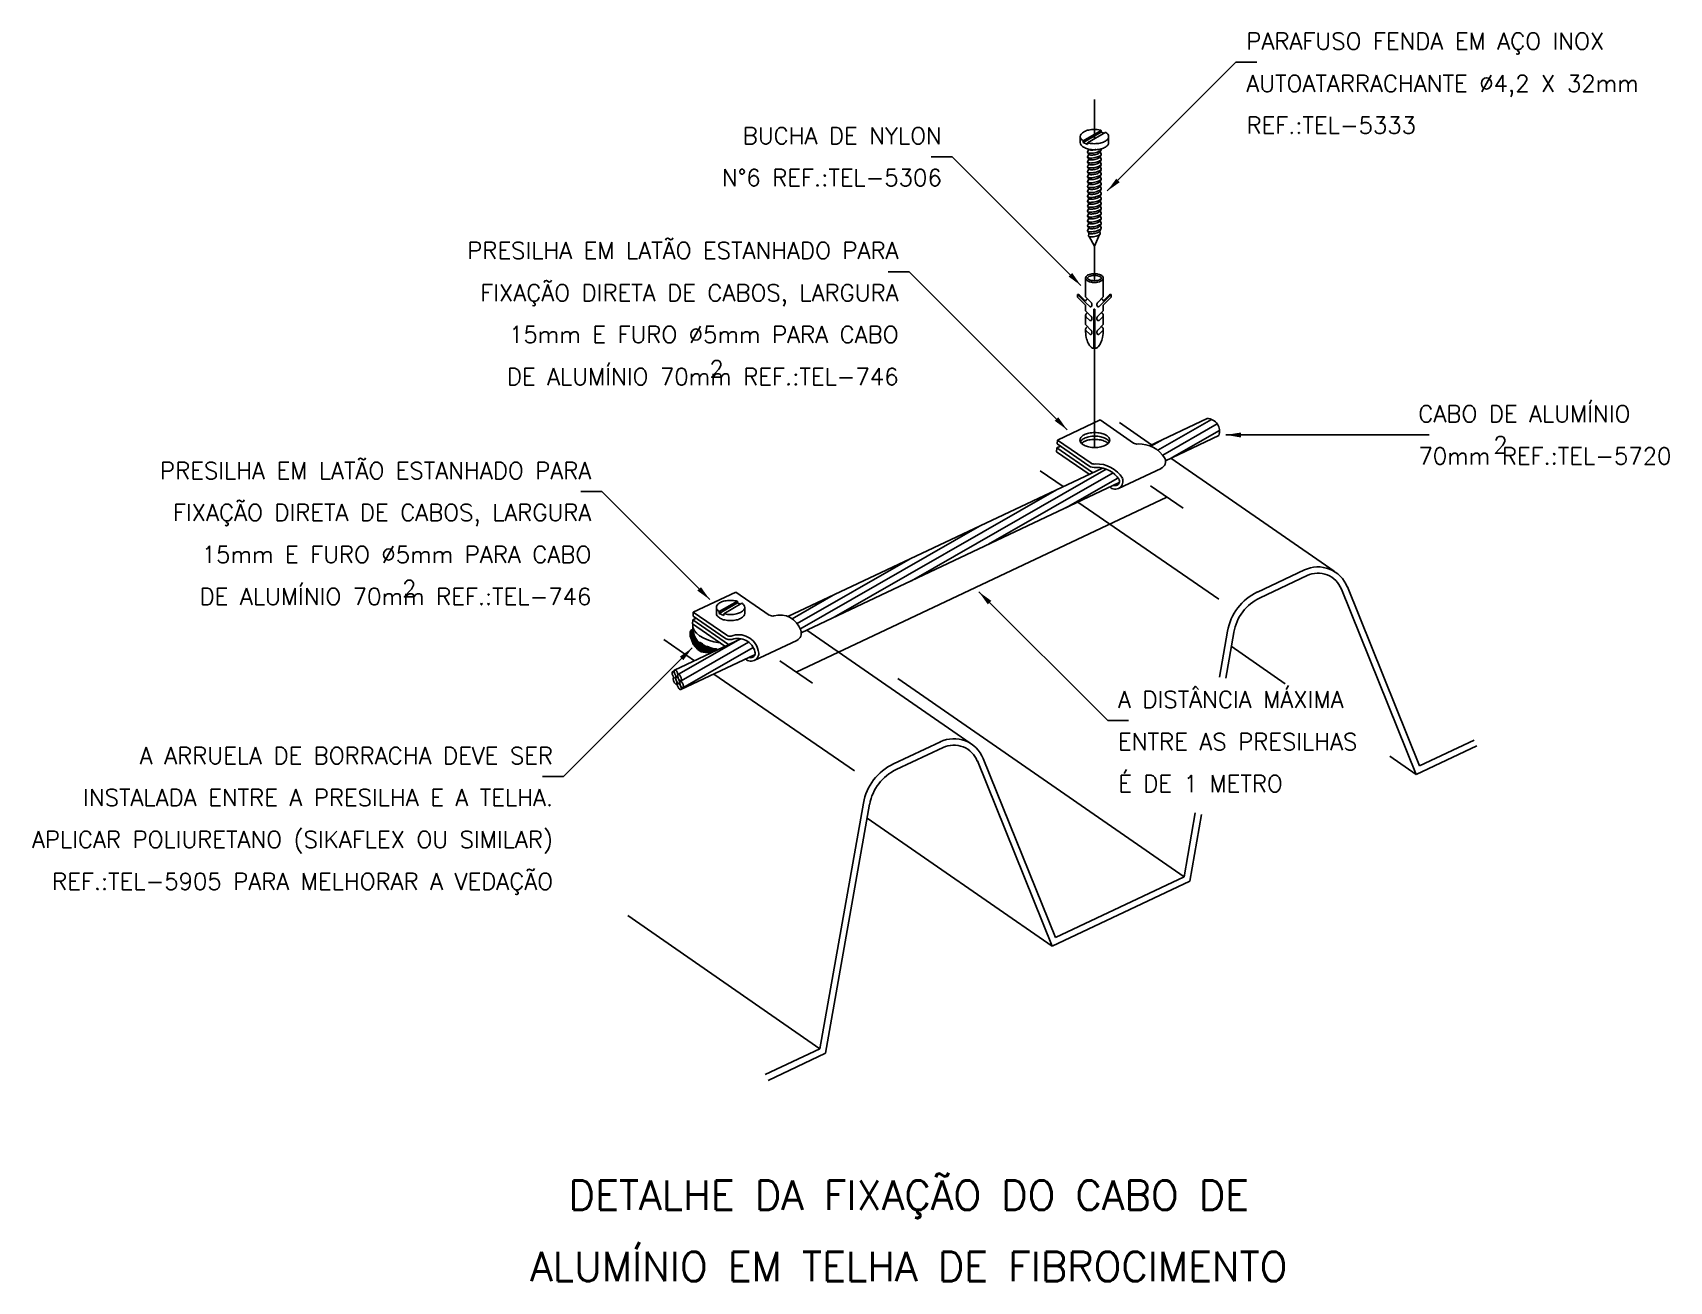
# Model space of a CAD drawing. Header units: millimetres. Extents: x -6289.4 to -6269.9, y -4757.4 to -4742.5.
import ezdxf
from ezdxf.enums import TextEntityAlignment as Align

# ---------------------------------------------------------------- set-up
doc = ezdxf.new("R2010")
doc.units = ezdxf.units.MM
doc.header["$LTSCALE"] = 10
doc.linetypes.add('DASHDOT', pattern=[1, 0.5, -0.25, 0, -0.25])
doc.layers.add('Termotécnica', color=7, linetype='Continuous')
doc.styles.add('r140', font='romans.shx')
doc.styles.add('r80', font='romans.shx')

msp = doc.modelspace()

# ---------------------------------------------------------------- texts
at = {"layer": 'Termotécnica', "color": 2, "style": 'r80'}
for s, p in [('PARAFUSO FENDA EM AÇO INOX', (-6274.913, -4742.641)), ('AUTOATARRACHANTE %%C4,2 X 32mm', (-6274.913, -4743.145)), ('REF.:TEL-5333', (-6274.912, -4743.644)), ('CABO DE ALUMÍNIO', (-6272.862, -4747.085)), ('70mm REF.:TEL-5720', (-6272.861, -4747.589)), ('A DISTÂNCIA MÁXIMA ', (-6276.444, -4750.492)), ('ENTRE AS PRESILHAS', (-6276.443, -4750.996)), ('É DE 1 METRO', (-6276.442, -4751.496))]:
    msp.add_text(s, height=0.2, dxfattribs=at).set_placement(p, align=Align.MIDDLE_LEFT)
for s, p in [('BUCHA DE NYLON', (-6278.545, -4743.869)), ('N%%D6 REF.:TEL-5306', (-6278.545, -4744.369)), ('PRESILHA EM LATÃO ESTANHADO PARA', (-6279.062, -4745.238)), ('FIXAÇÃO DIRETA DE CABOS, LARGURA', (-6279.061, -4745.742)), ('15mm E FURO %%c5mm PARA CABO', (-6279.061, -4746.24)), ('DE ALUMÍNIO 70mm REF.:TEL-746', (-6279.061, -4746.742)), ('PRESILHA EM LATÃO ESTANHADO PARA', (-6282.726, -4747.863)), ('FIXAÇÃO DIRETA DE CABOS, LARGURA', (-6282.725, -4748.363)), ('15mm E FURO %%c5mm PARA CABO', (-6282.726, -4748.863)), ('DE ALUMÍNIO 70mm REF.:TEL-746', (-6282.725, -4749.364)), ('A ARRUELA DE BORRACHA DEVE SER', (-6283.182, -4751.262)), ('INSTALADA ENTRE A PRESILHA E A TELHA.', (-6283.181, -4751.762)), ('APLICAR POLIURETANO (SIKAFLEX OU SIMILAR)', (-6283.182, -4752.262)), ('REF.:TEL-5905 PARA MELHORAR A VEDAÇÃO', (-6283.182, -4752.762))]:
    msp.add_text(s, height=0.2, dxfattribs=at).set_placement(p, align=Align.RIGHT)
for p in [(-6281.317, -4746.649), (-6271.968, -4747.556), (-6284.982, -4749.27)]:
    msp.add_text('2', height=0.2, dxfattribs=at).set_placement(p)
at = {"layer": 'Termotécnica', "color": 5, "style": 'r140'}
for s, p in [('DETALHE DA FIXAÇÃO DO CABO DE', (-6278.939, -4756.685)), ('ALUMÍNIO EM TELHA DE FIBROCIMENTO', (-6278.939, -4757.536))]:
    msp.add_text(s, height=0.35, dxfattribs=at).set_placement(p, align=Align.BOTTOM_CENTER)

# ---------------------------------------------------------------- linework, layer by layer
at = {"layer": 'Termotécnica', "color": 2}
for p, q in [((-6276.572, -4744.428), (-6275.037, -4742.893)), ((-6275.037, -4742.893), (-6274.787, -4742.893)), ((-6276.86, -4743.83), (-6276.643, -4743.705)), ((-6276.86, -4743.851), (-6276.643, -4743.725)), ((-6276.807, -4743.853), (-6276.59, -4743.728)), ((-6276.643, -4743.705), (-6276.643, -4743.725)), ((-6276.643, -4743.725), (-6276.611, -4743.74)), ((-6276.895, -4743.779), (-6276.895, -4743.851)), ((-6276.86, -4743.83), (-6276.86, -4743.851)), ((-6276.86, -4743.851), (-6276.807, -4743.874)), ((-6276.793, -4743.931), (-6276.808, -4743.966)), ((-6276.807, -4743.853), (-6276.807, -4743.874)), ((-6276.556, -4743.779), (-6276.556, -4743.851)), ((-6278.421, -4744.02), (-6278.671, -4744.02)), ((-6276.886, -4745.556), (-6278.421, -4744.02)), ((-6276.793, -4743.989), (-6276.808, -4744.024)), ((-6276.793, -4744.048), (-6276.808, -4744.083)), ((-6276.793, -4744.107), (-6276.808, -4744.141)), ((-6276.804, -4743.971), (-6276.793, -4743.989)), ((-6276.804, -4744.03), (-6276.793, -4744.048)), ((-6276.804, -4744.088), (-6276.793, -4744.107)), ((-6276.646, -4743.939), (-6276.658, -4743.961)), ((-6276.658, -4743.961), (-6276.643, -4743.989)), ((-6276.646, -4743.998), (-6276.658, -4744.019)), ((-6276.658, -4744.019), (-6276.643, -4744.048)), ((-6276.646, -4744.056), (-6276.658, -4744.078)), ((-6276.658, -4744.078), (-6276.643, -4744.107)), ((-6276.646, -4744.115), (-6276.658, -4744.137)), ((-6276.793, -4744.165), (-6276.808, -4744.2)), ((-6276.793, -4744.224), (-6276.808, -4744.259)), ((-6276.793, -4744.283), (-6276.808, -4744.317)), ((-6276.804, -4744.147), (-6276.793, -4744.165)), ((-6276.804, -4744.206), (-6276.793, -4744.224)), ((-6276.804, -4744.264), (-6276.793, -4744.283)), ((-6276.804, -4744.323), (-6276.793, -4744.341)), ((-6276.658, -4744.137), (-6276.643, -4744.165)), ((-6276.646, -4744.174), (-6276.658, -4744.195)), ((-6276.658, -4744.195), (-6276.643, -4744.224)), ((-6276.646, -4744.232), (-6276.658, -4744.254)), ((-6276.658, -4744.254), (-6276.643, -4744.282)), ((-6276.646, -4744.291), (-6276.658, -4744.313)), ((-6276.658, -4744.313), (-6276.643, -4744.341)), ((-6276.793, -4744.341), (-6276.808, -4744.376)), ((-6276.793, -4744.4), (-6276.808, -4744.435)), ((-6276.793, -4744.459), (-6276.808, -4744.493)), ((-6276.793, -4744.517), (-6276.808, -4744.552)), ((-6276.804, -4744.381), (-6276.793, -4744.4)), ((-6276.804, -4744.44), (-6276.793, -4744.459)), ((-6276.804, -4744.499), (-6276.793, -4744.517)), ((-6276.646, -4744.35), (-6276.658, -4744.371)), ((-6276.658, -4744.371), (-6276.643, -4744.4)), ((-6276.646, -4744.408), (-6276.658, -4744.43)), ((-6276.658, -4744.43), (-6276.643, -4744.458)), ((-6276.646, -4744.467), (-6276.658, -4744.489)), ((-6276.658, -4744.489), (-6276.643, -4744.517)), ((-6276.793, -4744.576), (-6276.808, -4744.611)), ((-6276.793, -4744.634), (-6276.808, -4744.669)), ((-6276.793, -4744.693), (-6276.808, -4744.728)), ((-6276.804, -4744.557), (-6276.793, -4744.576)), ((-6276.804, -4744.616), (-6276.793, -4744.634)), ((-6276.804, -4744.675), (-6276.793, -4744.693)), ((-6276.646, -4744.526), (-6276.658, -4744.547)), ((-6276.658, -4744.547), (-6276.643, -4744.576)), ((-6276.646, -4744.584), (-6276.658, -4744.606)), ((-6276.658, -4744.606), (-6276.643, -4744.634)), ((-6276.646, -4744.643), (-6276.658, -4744.664)), ((-6276.658, -4744.664), (-6276.643, -4744.693)), ((-6276.646, -4744.701), (-6276.658, -4744.723)), ((-6276.793, -4744.752), (-6276.808, -4744.786)), ((-6276.793, -4744.81), (-6276.808, -4744.845)), ((-6276.793, -4744.869), (-6276.808, -4744.904)), ((-6276.805, -4744.909), (-6276.793, -4744.929)), ((-6276.804, -4744.733), (-6276.793, -4744.752)), ((-6276.804, -4744.792), (-6276.793, -4744.81)), ((-6276.804, -4744.851), (-6276.793, -4744.869)), ((-6276.662, -4744.909), (-6276.655, -4744.935)), ((-6276.658, -4744.723), (-6276.643, -4744.752)), ((-6276.646, -4744.76), (-6276.658, -4744.782)), ((-6276.658, -4744.782), (-6276.643, -4744.81)), ((-6276.646, -4744.819), (-6276.658, -4744.84)), ((-6276.658, -4744.84), (-6276.643, -4744.869)), ((-6276.658, -4744.901), (-6276.648, -4744.879)), ((-6276.791, -4744.933), (-6276.795, -4744.965)), ((-6276.79, -4744.97), (-6276.726, -4745.086)), ((-6276.726, -4745.086), (-6276.663, -4744.948)), ((-6278.936, -4745.391), (-6279.186, -4745.391)), ((-6277.051, -4747.276), (-6278.936, -4745.391)), ((-6276.831, -4745.467), (-6276.831, -4745.69)), ((-6276.62, -4745.467), (-6276.62, -4745.69)), ((-6276.926, -4745.696), (-6276.926, -4745.662)), ((-6276.826, -4745.762), (-6276.926, -4745.662)), ((-6276.831, -4745.741), (-6276.907, -4745.665)), ((-6276.831, -4745.69), (-6276.765, -4745.757)), ((-6276.62, -4745.69), (-6276.686, -4745.757)), ((-6276.625, -4745.762), (-6276.526, -4745.662)), ((-6276.62, -4745.741), (-6276.545, -4745.665)), ((-6276.526, -4745.696), (-6276.526, -4745.662)), ((-6276.831, -4745.79), (-6276.926, -4745.696)), ((-6276.831, -4745.79), (-6276.831, -4745.856)), ((-6276.831, -4745.856), (-6276.763, -4745.925)), ((-6276.826, -4745.762), (-6276.782, -4745.806)), ((-6276.731, -4746.307), (-6276.731, -4745.836)), ((-6276.731, -4745.836), (-6276.72, -4745.836)), ((-6276.72, -4746.307), (-6276.72, -4745.836)), ((-6276.62, -4745.856), (-6276.688, -4745.925)), ((-6276.625, -4745.762), (-6276.669, -4745.806)), ((-6276.62, -4745.79), (-6276.526, -4745.696)), ((-6276.62, -4745.79), (-6276.62, -4745.856)), ((-6276.831, -4745.911), (-6276.831, -4746.022)), ((-6276.831, -4746.022), (-6276.763, -4746.09)), ((-6276.826, -4745.927), (-6276.782, -4745.971)), ((-6276.62, -4746.022), (-6276.688, -4746.09)), ((-6276.625, -4745.927), (-6276.669, -4745.971)), ((-6276.62, -4745.911), (-6276.62, -4746.022)), ((-6276.826, -4746.093), (-6276.782, -4746.136)), ((-6276.625, -4746.093), (-6276.669, -4746.136)), ((-6277.164, -4747.398), (-6276.657, -4747.159)), ((-6276.657, -4747.159), (-6276.259, -4747.435)), ((-6276.069, -4747.467), (-6275.381, -4747.142)), ((-6277.164, -4747.398), (-6277.168, -4747.445)), ((-6276.793, -4747.704), (-6277.168, -4747.445)), ((-6276.766, -4747.674), (-6277.164, -4747.398)), ((-6275.877, -4747.645), (-6275.243, -4747.345)), ((-6275.157, -4747.337), (-6272.985, -4747.337)), ((-6272.985, -4747.337), (-6272.735, -4747.337)), ((-6277.172, -4747.491), (-6277.176, -4747.537)), ((-6276.789, -4747.806), (-6277.176, -4747.537)), ((-6277.172, -4747.491), (-6277.13, -4747.471)), ((-6276.747, -4747.786), (-6277.172, -4747.491)), ((-6280.381, -4749.503), (-6276.629, -4747.732)), ((-6275.93, -4747.736), (-6276.438, -4747.975)), ((-6282.601, -4748.013), (-6282.851, -4748.013)), ((-6281.313, -4749.301), (-6282.601, -4748.013)), ((-6280.221, -4749.697), (-6276.429, -4747.906)), ((-6275.667, -4748.212), (-6276.058, -4747.943)), ((-6280.283, -4750.165), (-6275.863, -4748.078)), ((-6281.509, -4749.45), (-6281.001, -4749.211)), ((-6281.234, -4749.394), (-6281.234, -4749.466)), ((-6281.2, -4749.445), (-6280.983, -4749.32)), ((-6281.2, -4749.466), (-6280.983, -4749.341)), ((-6281.147, -4749.469), (-6280.93, -4749.344)), ((-6281.001, -4749.211), (-6280.603, -4749.486)), ((-6280.983, -4749.32), (-6280.983, -4749.341)), ((-6280.983, -4749.341), (-6280.951, -4749.355)), ((-6280.896, -4749.394), (-6280.896, -4749.466)), ((-6278.103, -4749.209), (-6276.567, -4750.745)), ((-6281.516, -4749.543), (-6281.52, -4749.589)), ((-6281.133, -4749.858), (-6281.52, -4749.589)), ((-6281.516, -4749.543), (-6281.474, -4749.523)), ((-6281.091, -4749.838), (-6281.516, -4749.543)), ((-6281.509, -4749.45), (-6281.512, -4749.497)), ((-6281.138, -4749.756), (-6281.512, -4749.497)), ((-6281.111, -4749.726), (-6281.509, -4749.45)), ((-6281.2, -4749.445), (-6281.2, -4749.466)), ((-6281.2, -4749.466), (-6281.147, -4749.49)), ((-6281.147, -4749.469), (-6281.147, -4749.49)), ((-6281.732, -4750.141), (-6280.941, -4749.768)), ((-6281.548, -4749.702), (-6281.548, -4749.739)), ((-6281.548, -4749.739), (-6281.529, -4749.777)), ((-6281.532, -4749.661), (-6281.541, -4749.677)), ((-6281.516, -4749.656), (-6281.532, -4749.661)), ((-6281.529, -4749.777), (-6281.51, -4749.833)), ((-6281.516, -4749.606), (-6281.516, -4749.679)), ((-6280.274, -4749.787), (-6280.782, -4750.027)), ((-6281.521, -4749.876), (-6283.057, -4751.412)), ((-6281.656, -4750.374), (-6280.773, -4749.957)), ((-6281.51, -4749.833), (-6281.457, -4749.897)), ((-6281.457, -4749.897), (-6281.416, -4749.924)), ((-6281.416, -4749.924), (-6281.364, -4749.931)), ((-6281.364, -4749.931), (-6281.288, -4749.932)), ((-6281.756, -4750.161), (-6281.736, -4750.152)), ((-6280.088, -4750.299), (-6280.479, -4750.03)), ((-6281.722, -4750.238), (-6281.717, -4750.236)), ((-6281.711, -4750.226), (-6281.694, -4750.218)), ((-6281.71, -4750.309), (-6281.702, -4750.306)), ((-6281.693, -4750.301), (-6281.691, -4750.3)), ((-6281.678, -4750.303), (-6281.67, -4750.3)), ((-6281.673, -4750.292), (-6281.671, -4750.291)), ((-6281.666, -4750.275), (-6281.656, -4750.27)), ((-6276.567, -4750.745), (-6276.317, -4750.745)), ((-6283.057, -4751.412), (-6283.307, -4751.412))]:
    msp.add_line(p, q, dxfattribs=at)
at = {"layer": 'Termotécnica', "color": 1, "linetype": 'DASHDOT'}
for p, q in [((-6276.726, -4743.806), (-6276.726, -4743.335)), ((-6276.726, -4745.498), (-6276.726, -4745.086)), ((-6276.726, -4747.487), (-6276.726, -4745.836))]:
    msp.add_line(p, q, dxfattribs=at)
at = {"layer": 'Termotécnica', "color": 3}
for p, q in [((-6276.043, -4747.455), (-6276.426, -4747.19)), ((-6273.866, -4748.964), (-6275.813, -4747.615)), ((-6277.098, -4747.954), (-6277.371, -4747.764)), ((-6275.243, -4749.294), (-6276.923, -4748.14)), ((-6274.78, -4749.211), (-6274.221, -4748.947)), ((-6274.748, -4749.279), (-6274.189, -4749.015)), ((-6273.779, -4749.176), (-6272.889, -4751.386)), ((-6273.709, -4749.147), (-6272.849, -4751.283)), ((-6281.496, -4750.03), (-6281.86, -4749.778)), ((-6278.208, -4751.014), (-6280.154, -4749.665)), ((-6275.138, -4749.678), (-6275.234, -4750.225)), ((-6275.063, -4749.692), (-6275.16, -4750.237)), ((-6274.45, -4750.304), (-6275.093, -4749.858)), ((-6279.585, -4751.344), (-6281.266, -4750.19)), ((-6275.657, -4752.609), (-6279.069, -4750.243)), ((-6279.123, -4751.261), (-6278.563, -4750.997)), ((-6279.091, -4751.329), (-6278.531, -4751.065)), ((-6272.889, -4751.386), (-6272.165, -4751.044)), ((-6272.849, -4751.283), (-6272.197, -4750.976)), ((-6278.121, -4751.226), (-6277.231, -4753.436)), ((-6278.051, -4751.197), (-6277.191, -4753.333)), ((-6272.889, -4751.386), (-6273.201, -4751.169)), ((-6279.48, -4751.728), (-6279.999, -4754.659)), ((-6279.406, -4751.742), (-6279.931, -4754.71)), ((-6277.231, -4753.436), (-6279.435, -4751.908)), ((-6275.522, -4751.846), (-6275.657, -4752.609)), ((-6275.448, -4751.866), (-6275.589, -4752.66)), ((-6277.231, -4753.436), (-6275.589, -4752.66)), ((-6277.191, -4753.333), (-6275.657, -4752.609)), ((-6279.999, -4754.659), (-6282.29, -4753.07)), ((-6280.651, -4754.966), (-6279.999, -4754.659)), ((-6280.618, -4755.035), (-6279.931, -4754.71))]:
    msp.add_line(p, q, dxfattribs=at)
at = {"layer": 'Termotécnica', "color": 1}
for p, q in [((-6275.329, -4747.152), (-6275.971, -4747.52)), ((-6275.26, -4747.206), (-6275.911, -4747.579)), ((-6275.911, -4747.392), (-6276.052, -4747.473)), ((-6275.233, -4747.284), (-6275.799, -4747.608)), ((-6276.586, -4747.745), (-6278.907, -4749.076)), ((-6276.503, -4747.791), (-6277.987, -4748.642)), ((-6277.178, -4747.991), (-6279.828, -4749.511)), ((-6276.445, -4747.851), (-6277.066, -4748.207)), ((-6278.097, -4748.425), (-6280.238, -4749.653)), ((-6278.923, -4748.815), (-6280.269, -4749.587)), ((-6279.843, -4749.249), (-6280.331, -4749.529)), ((-6280.973, -4749.784), (-6281.684, -4750.192)), ((-6281.516, -4749.672), (-6281.548, -4749.698)), ((-6281.516, -4749.675), (-6281.548, -4749.701)), ((-6281.516, -4749.678), (-6281.548, -4749.704)), ((-6281.515, -4749.68), (-6281.548, -4749.707)), ((-6281.514, -4749.682), (-6281.548, -4749.71)), ((-6281.513, -4749.684), (-6281.548, -4749.712)), ((-6281.512, -4749.686), (-6281.548, -4749.715)), ((-6281.511, -4749.688), (-6281.548, -4749.718)), ((-6281.51, -4749.69), (-6281.548, -4749.721)), ((-6281.509, -4749.692), (-6281.548, -4749.724)), ((-6281.508, -4749.694), (-6281.548, -4749.726)), ((-6281.507, -4749.696), (-6281.548, -4749.729)), ((-6281.506, -4749.698), (-6281.548, -4749.732)), ((-6281.505, -4749.7), (-6281.548, -4749.735)), ((-6281.504, -4749.702), (-6281.548, -4749.738)), ((-6281.516, -4749.669), (-6281.547, -4749.695)), ((-6281.503, -4749.704), (-6281.547, -4749.74)), ((-6281.516, -4749.666), (-6281.546, -4749.692)), ((-6281.502, -4749.706), (-6281.546, -4749.742)), ((-6281.516, -4749.664), (-6281.545, -4749.688)), ((-6281.502, -4749.708), (-6281.545, -4749.744)), ((-6281.516, -4749.661), (-6281.544, -4749.684)), ((-6281.502, -4749.711), (-6281.544, -4749.746)), ((-6281.501, -4749.713), (-6281.543, -4749.748)), ((-6281.516, -4749.658), (-6281.542, -4749.68)), ((-6281.501, -4749.716), (-6281.542, -4749.75)), ((-6281.5, -4749.718), (-6281.541, -4749.752)), ((-6281.5, -4749.721), (-6281.54, -4749.754)), ((-6281.517, -4749.656), (-6281.539, -4749.674)), ((-6281.5, -4749.724), (-6281.539, -4749.756)), ((-6281.499, -4749.726), (-6281.538, -4749.758)), ((-6281.498, -4749.728), (-6281.537, -4749.76)), ((-6281.523, -4749.658), (-6281.536, -4749.669)), ((-6281.497, -4749.73), (-6281.536, -4749.762)), ((-6281.496, -4749.732), (-6281.535, -4749.764)), ((-6281.495, -4749.734), (-6281.534, -4749.766)), ((-6281.529, -4749.66), (-6281.533, -4749.664)), ((-6281.494, -4749.736), (-6281.533, -4749.768)), ((-6281.493, -4749.738), (-6281.532, -4749.77)), ((-6281.492, -4749.74), (-6281.531, -4749.772)), ((-6281.491, -4749.742), (-6281.53, -4749.774)), ((-6281.491, -4749.744), (-6281.529, -4749.776)), ((-6281.49, -4749.746), (-6281.528, -4749.778)), ((-6281.489, -4749.748), (-6281.527, -4749.78)), ((-6281.488, -4749.75), (-6281.527, -4749.783)), ((-6281.487, -4749.752), (-6281.526, -4749.785)), ((-6281.486, -4749.754), (-6281.525, -4749.787)), ((-6281.485, -4749.756), (-6281.524, -4749.789)), ((-6281.484, -4749.758), (-6281.524, -4749.791)), ((-6281.483, -4749.76), (-6281.523, -4749.794)), ((-6281.482, -4749.762), (-6281.522, -4749.796)), ((-6281.481, -4749.764), (-6281.521, -4749.798)), ((-6281.48, -4749.766), (-6281.521, -4749.8)), ((-6281.478, -4749.768), (-6281.52, -4749.802)), ((-6281.477, -4749.77), (-6281.519, -4749.805)), ((-6281.476, -4749.771), (-6281.518, -4749.807)), ((-6281.474, -4749.773), (-6281.518, -4749.809)), ((-6281.473, -4749.775), (-6281.517, -4749.811)), ((-6281.472, -4749.777), (-6281.516, -4749.813)), ((-6281.47, -4749.778), (-6281.515, -4749.816)), ((-6281.469, -4749.78), (-6281.515, -4749.818)), ((-6281.468, -4749.782), (-6281.514, -4749.82)), ((-6281.466, -4749.783), (-6281.513, -4749.822)), ((-6281.465, -4749.785), (-6281.512, -4749.824)), ((-6281.464, -4749.787), (-6281.512, -4749.827)), ((-6281.462, -4749.788), (-6281.511, -4749.829)), ((-6281.461, -4749.79), (-6281.51, -4749.831)), ((-6281.459, -4749.792), (-6281.509, -4749.833)), ((-6280.85, -4749.808), (-6281.654, -4750.268)), ((-6280.795, -4749.871), (-6281.634, -4750.353)), ((-6281.458, -4749.793), (-6281.508, -4749.835)), ((-6281.457, -4749.795), (-6281.507, -4749.836)), ((-6281.455, -4749.797), (-6281.505, -4749.838)), ((-6281.454, -4749.798), (-6281.504, -4749.84)), ((-6281.452, -4749.8), (-6281.502, -4749.841)), ((-6281.451, -4749.802), (-6281.501, -4749.843)), ((-6281.449, -4749.803), (-6281.5, -4749.845)), ((-6281.448, -4749.805), (-6281.498, -4749.846)), ((-6281.447, -4749.806), (-6281.497, -4749.848)), ((-6281.445, -4749.808), (-6281.495, -4749.85)), ((-6281.444, -4749.81), (-6281.494, -4749.851)), ((-6281.442, -4749.811), (-6281.493, -4749.853)), ((-6281.441, -4749.813), (-6281.491, -4749.855)), ((-6281.438, -4749.814), (-6281.49, -4749.857)), ((-6281.435, -4749.814), (-6281.489, -4749.858)), ((-6281.432, -4749.814), (-6281.487, -4749.86)), ((-6281.428, -4749.814), (-6281.486, -4749.862)), ((-6281.426, -4749.815), (-6281.484, -4749.863)), ((-6281.424, -4749.816), (-6281.483, -4749.865)), ((-6281.422, -4749.817), (-6281.482, -4749.867)), ((-6281.42, -4749.818), (-6281.48, -4749.868)), ((-6281.418, -4749.819), (-6281.479, -4749.87)), ((-6281.416, -4749.82), (-6281.477, -4749.872)), ((-6281.414, -4749.821), (-6281.476, -4749.873)), ((-6281.411, -4749.823), (-6281.475, -4749.875)), ((-6281.409, -4749.824), (-6281.473, -4749.877)), ((-6281.407, -4749.825), (-6281.472, -4749.878)), ((-6281.405, -4749.826), (-6281.471, -4749.88)), ((-6281.403, -4749.827), (-6281.469, -4749.882)), ((-6281.401, -4749.828), (-6281.468, -4749.883)), ((-6281.399, -4749.829), (-6281.466, -4749.885)), ((-6281.398, -4749.831), (-6281.465, -4749.887)), ((-6281.396, -4749.832), (-6281.464, -4749.888)), ((-6281.395, -4749.834), (-6281.462, -4749.89)), ((-6281.393, -4749.836), (-6281.461, -4749.892)), ((-6281.392, -4749.837), (-6281.459, -4749.893)), ((-6281.39, -4749.839), (-6281.458, -4749.895)), ((-6281.389, -4749.84), (-6281.457, -4749.897)), ((-6281.387, -4749.842), (-6281.455, -4749.898)), ((-6281.386, -4749.844), (-6281.453, -4749.899)), ((-6281.384, -4749.845), (-6281.451, -4749.9)), ((-6281.382, -4749.846), (-6281.449, -4749.902)), ((-6281.38, -4749.847), (-6281.447, -4749.903)), ((-6281.378, -4749.849), (-6281.445, -4749.904)), ((-6281.376, -4749.85), (-6281.443, -4749.905)), ((-6281.374, -4749.851), (-6281.442, -4749.907)), ((-6281.372, -4749.852), (-6281.44, -4749.908)), ((-6281.37, -4749.854), (-6281.438, -4749.909)), ((-6281.369, -4749.855), (-6281.436, -4749.91)), ((-6281.367, -4749.856), (-6281.434, -4749.912)), ((-6281.364, -4749.857), (-6281.432, -4749.913)), ((-6281.362, -4749.857), (-6281.43, -4749.914)), ((-6281.359, -4749.858), (-6281.428, -4749.915)), ((-6281.356, -4749.858), (-6281.426, -4749.917)), ((-6281.353, -4749.859), (-6281.424, -4749.918)), ((-6281.35, -4749.859), (-6281.423, -4749.919)), ((-6281.347, -4749.86), (-6281.421, -4749.92)), ((-6281.344, -4749.86), (-6281.419, -4749.922)), ((-6281.342, -4749.861), (-6281.417, -4749.923)), ((-6281.339, -4749.861), (-6281.415, -4749.924)), ((-6281.336, -4749.862), (-6281.412, -4749.924)), ((-6281.333, -4749.862), (-6281.409, -4749.925)), ((-6281.33, -4749.862), (-6281.406, -4749.925)), ((-6281.328, -4749.863), (-6281.403, -4749.925)), ((-6281.326, -4749.864), (-6281.4, -4749.926)), ((-6281.323, -4749.865), (-6281.397, -4749.926)), ((-6281.321, -4749.866), (-6281.394, -4749.927)), ((-6281.319, -4749.867), (-6281.391, -4749.927)), ((-6281.317, -4749.868), (-6281.388, -4749.927)), ((-6281.314, -4749.869), (-6281.385, -4749.928)), ((-6281.312, -4749.87), (-6281.382, -4749.928)), ((-6281.31, -4749.871), (-6281.379, -4749.929)), ((-6281.308, -4749.872), (-6281.376, -4749.929)), ((-6281.305, -4749.873), (-6281.374, -4749.929)), ((-6281.303, -4749.874), (-6281.371, -4749.93)), ((-6281.301, -4749.875), (-6281.368, -4749.93)), ((-6281.299, -4749.876), (-6281.365, -4749.931)), ((-6281.296, -4749.877), (-6281.362, -4749.931)), ((-6281.294, -4749.878), (-6281.358, -4749.931)), ((-6281.292, -4749.878), (-6281.355, -4749.931)), ((-6281.289, -4749.879), (-6281.351, -4749.931)), ((-6281.287, -4749.88), (-6281.348, -4749.931)), ((-6281.285, -4749.881), (-6281.345, -4749.931)), ((-6281.282, -4749.882), (-6281.341, -4749.931)), ((-6281.28, -4749.883), (-6281.338, -4749.931)), ((-6281.277, -4749.884), (-6281.335, -4749.931)), ((-6281.275, -4749.885), (-6281.331, -4749.931)), ((-6281.273, -4749.885), (-6281.328, -4749.931)), ((-6281.27, -4749.886), (-6281.325, -4749.931)), ((-6281.268, -4749.887), (-6281.321, -4749.931)), ((-6281.265, -4749.888), (-6281.318, -4749.931)), ((-6281.262, -4749.888), (-6281.315, -4749.931)), ((-6281.258, -4749.888), (-6281.311, -4749.931)), ((-6281.255, -4749.888), (-6281.308, -4749.931)), ((-6281.251, -4749.888), (-6281.304, -4749.931)), ((-6281.248, -4749.888), (-6281.301, -4749.931)), ((-6281.245, -4749.887), (-6281.298, -4749.932)), ((-6281.241, -4749.887), (-6281.294, -4749.932)), ((-6281.238, -4749.887), (-6281.291, -4749.932)), ((-6281.235, -4749.888), (-6281.287, -4749.931)), ((-6281.233, -4749.889), (-6281.279, -4749.927)), ((-6281.231, -4749.891), (-6281.271, -4749.923)), ((-6281.23, -4749.892), (-6281.263, -4749.92)), ((-6281.228, -4749.894), (-6281.255, -4749.916)), ((-6281.227, -4749.895), (-6281.247, -4749.912)), ((-6281.225, -4749.897), (-6281.239, -4749.908)), ((-6281.223, -4749.898), (-6281.231, -4749.905)), ((-6281.222, -4749.9), (-6281.223, -4749.901))]:
    msp.add_line(p, q, dxfattribs=at)
at = {"layer": 'Termotécnica', "color": 2}
for points in [[(-6276.643, -4743.705, 0.016409), (-6276.657, -4743.701, 0.051099), (-6276.725, -4743.694, 0.051099), (-6276.794, -4743.701, 0.064948), (-6276.845, -4743.719, 0.104203), (-6276.884, -4743.75, 0.174705), (-6276.895, -4743.779, 0.174705), (-6276.884, -4743.808, 0.06738), (-6276.86, -4743.83, 0.064948)], [(-6276.556, -4743.779, 0.174705), (-6276.566, -4743.75, 0.06738), (-6276.59, -4743.728, 0.064948)], [(-6276.895, -4743.851, 0.174705), (-6276.884, -4743.88, 0.104203), (-6276.845, -4743.911, 0.064948), (-6276.794, -4743.929, 0.051099), (-6276.725, -4743.936, 0.051099), (-6276.657, -4743.929, 0.064948), (-6276.606, -4743.911, 0.104203), (-6276.566, -4743.88, 0.174705), (-6276.556, -4743.851, 0.174705)], [(-6276.807, -4743.853, 0.016409), (-6276.794, -4743.857, 0.051099), (-6276.725, -4743.864, 0.051099), (-6276.657, -4743.857, 0.064948), (-6276.606, -4743.839, 0.104203), (-6276.566, -4743.808, 0.174705), (-6276.556, -4743.779, 0.174705)], [(-6276.831, -4745.741, -0.122515), (-6276.825, -4745.728, -0.074458), (-6276.808, -4745.713, -0.064948)], [(-6276.831, -4745.911, -0.174705), (-6276.825, -4745.894, -0.074458), (-6276.808, -4745.879, -0.064948)], [(-6276.62, -4745.741, 0.122515), (-6276.626, -4745.728, 0.074458), (-6276.643, -4745.713, 0.064948)], [(-6276.62, -4745.911, 0.174705), (-6276.626, -4745.894, 0.074458), (-6276.643, -4745.879, 0.064948)], [(-6276.831, -4746.074, 0.005298), (-6276.832, -4746.084, 0.048405), (-6276.823, -4746.174, 0.062165), (-6276.8, -4746.242, 0.102796), (-6276.761, -4746.294, 0.153617), (-6276.731, -4746.307, 0.181773)], [(-6276.825, -4745.929, -0.174705), (-6276.831, -4745.911, -0.174705)], [(-6276.831, -4746.077, -0.174705), (-6276.825, -4746.059, -0.074458), (-6276.808, -4746.044, -0.064948)], [(-6276.827, -4746.091, -0.138405), (-6276.831, -4746.077, -0.174705)], [(-6276.826, -4745.927, -0.021127), (-6276.827, -4745.926, -0.170198)], [(-6276.72, -4746.307, 0.153617), (-6276.69, -4746.294, 0.102796), (-6276.651, -4746.242, 0.062165), (-6276.628, -4746.174, 0.048405), (-6276.62, -4746.084, 0.005298), (-6276.62, -4746.074, 0.062165)], [(-6276.62, -4746.077, 0.174705), (-6276.626, -4746.059, 0.074458), (-6276.643, -4746.044, 0.064948)], [(-6276.626, -4745.929, 0.174705), (-6276.62, -4745.911, 0.174705)], [(-6276.626, -4746.095, 0.174705), (-6276.62, -4746.077, 0.174705)], [(-6276.625, -4745.927, 0.021127), (-6276.624, -4745.926, 0.170198)], [(-6276.826, -4746.093, -0.021127), (-6276.827, -4746.091, -0.170198)], [(-6276.625, -4746.093, 0.021127), (-6276.624, -4746.091, 0.170198)], [(-6276.548, -4747.419, 0.056274), (-6276.554, -4747.41, 0.104203), (-6276.595, -4747.378, 0.064948), (-6276.649, -4747.359, 0.051099), (-6276.721, -4747.352, 0.051099), (-6276.793, -4747.359, 0.064948), (-6276.847, -4747.378, 0.104203), (-6276.888, -4747.41, 0.056274), (-6276.894, -4747.419, 0.174705)], [(-6276.563, -4747.438, 0.076612), (-6276.595, -4747.416, 0.064948), (-6276.649, -4747.397, 0.051099), (-6276.721, -4747.39, 0.051099), (-6276.793, -4747.397, 0.064948), (-6276.847, -4747.416, 0.076612), (-6276.878, -4747.438, 0.056274)], [(-6280.983, -4749.32, 0.016409), (-6280.997, -4749.317, 0.051099), (-6281.065, -4749.31, 0.051099), (-6281.134, -4749.317, 0.064948), (-6281.185, -4749.334, 0.104203), (-6281.224, -4749.366, 0.174705), (-6281.234, -4749.394, 0.174705), (-6281.224, -4749.423, 0.06738), (-6281.2, -4749.445, 0.064948)], [(-6281.147, -4749.469, 0.016409), (-6281.134, -4749.472, 0.051099), (-6281.065, -4749.479, 0.051099), (-6280.997, -4749.472, 0.064948), (-6280.945, -4749.454, 0.104203), (-6280.906, -4749.423, 0.174705), (-6280.896, -4749.394, 0.174705)], [(-6280.896, -4749.394, 0.174705), (-6280.906, -4749.366, 0.06738), (-6280.93, -4749.344, 0.064948)], [(-6281.234, -4749.466, 0.174705), (-6281.224, -4749.495, 0.104203), (-6281.185, -4749.526, 0.064948), (-6281.134, -4749.544, 0.051099), (-6281.065, -4749.551, 0.051099), (-6280.997, -4749.544, 0.064948), (-6280.945, -4749.526, 0.104203), (-6280.906, -4749.495, 0.174705), (-6280.896, -4749.466, 0.174705)], [(-6281.723, -4750.239, -0.207457), (-6281.729, -4750.239, -0.095933), (-6281.739, -4750.232, -0.052726), (-6281.747, -4750.221, -0.039847), (-6281.755, -4750.206, -0.039847), (-6281.76, -4750.19, -0.052726), (-6281.762, -4750.177, -0.095933), (-6281.76, -4750.165, -0.207457), (-6281.756, -4750.161, -0.207457), (-6281.75, -4750.161, -0.095933), (-6281.74, -4750.168, -0.052726), (-6281.732, -4750.178, -0.001764), (-6281.732, -4750.179, -0.039847)], [(-6281.698, -4750.218, -0.207457), (-6281.704, -4750.218, -0.095933), (-6281.713, -4750.211, -0.052726), (-6281.721, -4750.201, -0.039847), (-6281.729, -4750.186, -0.039847), (-6281.735, -4750.169, -0.052726), (-6281.736, -4750.156, -0.095933), (-6281.734, -4750.144, -0.207457), (-6281.73, -4750.14, -0.207457), (-6281.725, -4750.14, -0.095933), (-6281.715, -4750.147, -0.052726), (-6281.707, -4750.158, -0.039847), (-6281.699, -4750.173, -0.039847), (-6281.694, -4750.189, -0.027092), (-6281.693, -4750.196, -0.095933)], [(-6281.71, -4750.309, -0.207457), (-6281.716, -4750.309, -0.095933), (-6281.726, -4750.302, -0.052726), (-6281.734, -4750.292, -0.039847), (-6281.742, -4750.277, -0.039847), (-6281.747, -4750.26, -0.052726), (-6281.749, -4750.247, -0.095933), (-6281.747, -4750.236, -0.207457), (-6281.743, -4750.232, -0.130458), (-6281.739, -4750.231, -0.095933)], [(-6281.727, -4750.239, -0.049151), (-6281.719, -4750.249, -0.039847), (-6281.712, -4750.264, -0.039847), (-6281.706, -4750.281, -0.052726), (-6281.705, -4750.294, -0.095933), (-6281.706, -4750.305, -0.207457), (-6281.71, -4750.309, -0.207457)], [(-6281.722, -4750.2, -0.023019), (-6281.719, -4750.21, -0.052726), (-6281.717, -4750.223, -0.095933), (-6281.719, -4750.235, -0.207457), (-6281.723, -4750.239, -0.207457)], [(-6281.694, -4750.214, -0.1939), (-6281.698, -4750.218, -0.207457)]]:
    msp.add_lwpolyline(points, format="xyb", dxfattribs=at)
at = {"layer": 'Termotécnica', "color": 1}
for points in [[(-6276.808, -4743.966, 0.24548), (-6276.803, -4743.972, 0.082009), (-6276.78, -4743.977, 0.04047), (-6276.755, -4743.977, 0.029714), (-6276.721, -4743.972, 0.029714), (-6276.687, -4743.963, 0.04047), (-6276.664, -4743.952, 0.082009), (-6276.646, -4743.938, 0.24548), (-6276.643, -4743.931, 0.24548)], [(-6276.793, -4743.931, 0.24548), (-6276.789, -4743.936, 0.082009), (-6276.77, -4743.94, 0.04047), (-6276.749, -4743.94, 0.029714), (-6276.721, -4743.936, 0.013189), (-6276.709, -4743.933, 0.04047)], [(-6276.808, -4744.024, 0.24548), (-6276.803, -4744.03, 0.082009), (-6276.78, -4744.036, 0.04047), (-6276.755, -4744.036, 0.029714), (-6276.721, -4744.03, 0.029714), (-6276.687, -4744.021, 0.04047), (-6276.664, -4744.011, 0.082009), (-6276.646, -4743.997, 0.24548), (-6276.643, -4743.989, 0.24548)], [(-6276.808, -4744.083, 0.24548), (-6276.803, -4744.089, 0.082009), (-6276.78, -4744.094, 0.04047), (-6276.755, -4744.094, 0.029714), (-6276.721, -4744.089, 0.029714), (-6276.687, -4744.08, 0.04047), (-6276.664, -4744.07, 0.082009), (-6276.646, -4744.056, 0.24548), (-6276.643, -4744.048, 0.24548)], [(-6276.808, -4744.141, 0.24548), (-6276.803, -4744.148, 0.082009), (-6276.78, -4744.153, 0.04047), (-6276.755, -4744.153, 0.029714), (-6276.721, -4744.148, 0.029714), (-6276.687, -4744.139, 0.04047), (-6276.664, -4744.128, 0.082009), (-6276.646, -4744.114, 0.24548), (-6276.643, -4744.107, 0.24548)], [(-6276.793, -4743.989, 0.24548), (-6276.789, -4743.995, 0.082009), (-6276.77, -4743.999, 0.04047), (-6276.749, -4743.999, 0.029714), (-6276.721, -4743.995, 0.029714), (-6276.694, -4743.987, 0.04047), (-6276.675, -4743.979, 0.082009), (-6276.66, -4743.967, 0.24548), (-6276.658, -4743.961, 0.24548)], [(-6276.793, -4744.048, 0.24548), (-6276.789, -4744.053, 0.082009), (-6276.77, -4744.058, 0.04047), (-6276.749, -4744.057, 0.029714), (-6276.721, -4744.053, 0.029714), (-6276.694, -4744.046, 0.04047), (-6276.675, -4744.037, 0.082009), (-6276.66, -4744.026, 0.24548), (-6276.658, -4744.019, 0.24548)], [(-6276.793, -4744.107, 0.24548), (-6276.789, -4744.112, 0.082009), (-6276.77, -4744.116, 0.04047), (-6276.749, -4744.116, 0.029714), (-6276.721, -4744.112, 0.029714), (-6276.694, -4744.104, 0.04047), (-6276.675, -4744.096, 0.082009), (-6276.66, -4744.084, 0.24548), (-6276.658, -4744.078, 0.24548)], [(-6276.808, -4744.2, 0.24548), (-6276.803, -4744.206, 0.082009), (-6276.78, -4744.212, 0.04047), (-6276.755, -4744.211, 0.029714), (-6276.721, -4744.206, 0.029714), (-6276.687, -4744.197, 0.04047), (-6276.664, -4744.187, 0.082009), (-6276.646, -4744.173, 0.24548), (-6276.643, -4744.165, 0.24548)], [(-6276.808, -4744.259, 0.24548), (-6276.803, -4744.265, 0.082009), (-6276.78, -4744.27, 0.04047), (-6276.755, -4744.27, 0.029714), (-6276.721, -4744.265, 0.029714), (-6276.687, -4744.256, 0.04047), (-6276.664, -4744.246, 0.082009), (-6276.646, -4744.232, 0.24548), (-6276.643, -4744.224, 0.24548)], [(-6276.808, -4744.317, 0.24548), (-6276.803, -4744.324, 0.082009), (-6276.78, -4744.329, 0.04047), (-6276.755, -4744.329, 0.029714), (-6276.721, -4744.324, 0.029714), (-6276.687, -4744.314, 0.04047), (-6276.664, -4744.304, 0.082009), (-6276.646, -4744.29, 0.24548), (-6276.643, -4744.282, 0.24548)], [(-6276.793, -4744.165, 0.24548), (-6276.789, -4744.17, 0.082009), (-6276.77, -4744.175, 0.04047), (-6276.749, -4744.175, 0.029714), (-6276.721, -4744.17, 0.029714), (-6276.694, -4744.163, 0.04047), (-6276.675, -4744.155, 0.082009), (-6276.66, -4744.143, 0.24548), (-6276.658, -4744.137, 0.24548)], [(-6276.793, -4744.224, 0.24548), (-6276.789, -4744.229, 0.082009), (-6276.77, -4744.234, 0.04047), (-6276.749, -4744.233, 0.029714), (-6276.721, -4744.229, 0.029714), (-6276.694, -4744.222, 0.04047), (-6276.675, -4744.213, 0.082009), (-6276.66, -4744.202, 0.24548), (-6276.658, -4744.195, 0.24548)], [(-6276.793, -4744.283, 0.24548), (-6276.789, -4744.288, 0.082009), (-6276.77, -4744.292, 0.04047), (-6276.749, -4744.292, 0.029714), (-6276.721, -4744.288, 0.029714), (-6276.694, -4744.28, 0.04047), (-6276.675, -4744.272, 0.082009), (-6276.66, -4744.26, 0.24548), (-6276.658, -4744.254, 0.24548)], [(-6276.793, -4744.341, 0.24548), (-6276.789, -4744.346, 0.082009), (-6276.77, -4744.351, 0.04047), (-6276.749, -4744.351, 0.029714), (-6276.721, -4744.346, 0.029714), (-6276.694, -4744.339, 0.04047), (-6276.675, -4744.331, 0.082009), (-6276.66, -4744.319, 0.24548), (-6276.658, -4744.313, 0.24548)], [(-6276.808, -4744.376, 0.24548), (-6276.803, -4744.382, 0.082009), (-6276.78, -4744.388, 0.04047), (-6276.755, -4744.387, 0.029714), (-6276.721, -4744.382, 0.029714), (-6276.687, -4744.373, 0.04047), (-6276.664, -4744.363, 0.082009), (-6276.646, -4744.349, 0.24548), (-6276.643, -4744.341, 0.24548)], [(-6276.808, -4744.435, 0.24548), (-6276.803, -4744.441, 0.082009), (-6276.78, -4744.446, 0.04047), (-6276.755, -4744.446, 0.029714), (-6276.721, -4744.441, 0.029714), (-6276.687, -4744.432, 0.04047), (-6276.664, -4744.422, 0.082009), (-6276.646, -4744.408, 0.24548), (-6276.643, -4744.4, 0.24548)], [(-6276.808, -4744.493, 0.24548), (-6276.803, -4744.5, 0.082009), (-6276.78, -4744.505, 0.04047), (-6276.755, -4744.505, 0.029714), (-6276.721, -4744.5, 0.029714), (-6276.687, -4744.49, 0.04047), (-6276.664, -4744.48, 0.082009), (-6276.646, -4744.466, 0.24548), (-6276.643, -4744.458, 0.24548)], [(-6276.808, -4744.552, 0.24548), (-6276.803, -4744.558, 0.082009), (-6276.78, -4744.564, 0.04047), (-6276.755, -4744.563, 0.029714), (-6276.721, -4744.558, 0.029714), (-6276.687, -4744.549, 0.04047), (-6276.664, -4744.539, 0.082009), (-6276.646, -4744.525, 0.24548), (-6276.643, -4744.517, 0.24548)], [(-6276.793, -4744.4, 0.24548), (-6276.789, -4744.405, 0.082009), (-6276.77, -4744.409, 0.04047), (-6276.749, -4744.409, 0.029714), (-6276.721, -4744.405, 0.029714), (-6276.694, -4744.397, 0.04047), (-6276.675, -4744.389, 0.082009), (-6276.66, -4744.378, 0.24548), (-6276.658, -4744.371, 0.24548)], [(-6276.793, -4744.459, 0.24548), (-6276.789, -4744.464, 0.082009), (-6276.77, -4744.468, 0.04047), (-6276.749, -4744.468, 0.029714), (-6276.721, -4744.464, 0.029714), (-6276.694, -4744.456, 0.04047), (-6276.675, -4744.448, 0.082009), (-6276.66, -4744.436, 0.24548), (-6276.658, -4744.43, 0.24548)], [(-6276.793, -4744.517, 0.24548), (-6276.789, -4744.522, 0.082009), (-6276.77, -4744.527, 0.04047), (-6276.749, -4744.526, 0.029714), (-6276.721, -4744.522, 0.029714), (-6276.694, -4744.515, 0.04047), (-6276.675, -4744.506, 0.082009), (-6276.66, -4744.495, 0.24548), (-6276.658, -4744.489, 0.24548)], [(-6276.808, -4744.611, 0.24548), (-6276.803, -4744.617, 0.082009), (-6276.78, -4744.622, 0.04047), (-6276.755, -4744.622, 0.029714), (-6276.721, -4744.617, 0.029714), (-6276.687, -4744.608, 0.04047), (-6276.664, -4744.597, 0.082009), (-6276.646, -4744.583, 0.24548), (-6276.643, -4744.576, 0.24548)], [(-6276.808, -4744.669, 0.24548), (-6276.803, -4744.675, 0.082009), (-6276.78, -4744.681, 0.04047), (-6276.755, -4744.681, 0.029714), (-6276.721, -4744.675, 0.029714), (-6276.687, -4744.666, 0.04047), (-6276.664, -4744.656, 0.082009), (-6276.646, -4744.642, 0.24548), (-6276.643, -4744.634, 0.24548)], [(-6276.808, -4744.728, 0.24548), (-6276.803, -4744.734, 0.082009), (-6276.78, -4744.739, 0.04047), (-6276.755, -4744.739, 0.029714), (-6276.721, -4744.734, 0.029714), (-6276.687, -4744.725, 0.04047), (-6276.664, -4744.715, 0.082009), (-6276.646, -4744.701, 0.24548), (-6276.643, -4744.693, 0.24548)], [(-6276.793, -4744.576, 0.24548), (-6276.789, -4744.581, 0.082009), (-6276.77, -4744.585, 0.04047), (-6276.749, -4744.585, 0.029714), (-6276.721, -4744.581, 0.029714), (-6276.694, -4744.573, 0.04047), (-6276.675, -4744.565, 0.082009), (-6276.66, -4744.554, 0.24548), (-6276.658, -4744.547, 0.24548)], [(-6276.793, -4744.634, 0.24548), (-6276.789, -4744.64, 0.082009), (-6276.77, -4744.644, 0.04047), (-6276.749, -4744.644, 0.029714), (-6276.721, -4744.64, 0.029714), (-6276.694, -4744.632, 0.04047), (-6276.675, -4744.624, 0.082009), (-6276.66, -4744.612, 0.24548), (-6276.658, -4744.606, 0.24548)], [(-6276.793, -4744.693, 0.24548), (-6276.789, -4744.698, 0.082009), (-6276.77, -4744.703, 0.04047), (-6276.749, -4744.702, 0.029714), (-6276.721, -4744.698, 0.029714), (-6276.694, -4744.691, 0.04047), (-6276.675, -4744.682, 0.082009), (-6276.66, -4744.671, 0.24548), (-6276.658, -4744.664, 0.24548)], [(-6276.808, -4744.786, 0.24548), (-6276.803, -4744.793, 0.082009), (-6276.78, -4744.798, 0.04047), (-6276.755, -4744.798, 0.029714), (-6276.721, -4744.793, 0.029714), (-6276.687, -4744.784, 0.04047), (-6276.664, -4744.773, 0.082009), (-6276.646, -4744.759, 0.24548), (-6276.643, -4744.752, 0.24548)], [(-6276.808, -4744.845, 0.24548), (-6276.803, -4744.851, 0.082009), (-6276.78, -4744.857, 0.04047), (-6276.755, -4744.857, 0.029714), (-6276.721, -4744.851, 0.029714), (-6276.687, -4744.842, 0.04047), (-6276.664, -4744.832, 0.082009), (-6276.646, -4744.818, 0.24548), (-6276.643, -4744.81, 0.24548)], [(-6276.808, -4744.904, 0.24548), (-6276.803, -4744.91, 0.082009), (-6276.78, -4744.915, 0.04047), (-6276.755, -4744.915, 0.029714), (-6276.721, -4744.91, 0.029714), (-6276.687, -4744.901, 0.04047), (-6276.664, -4744.891, 0.082009), (-6276.646, -4744.877, 0.24548), (-6276.643, -4744.869, 0.24548)], [(-6276.793, -4744.752, 0.24548), (-6276.789, -4744.757, 0.082009), (-6276.77, -4744.761, 0.04047), (-6276.749, -4744.761, 0.029714), (-6276.721, -4744.757, 0.029714), (-6276.694, -4744.749, 0.04047), (-6276.675, -4744.741, 0.082009), (-6276.66, -4744.729, 0.24548), (-6276.658, -4744.723, 0.24548)], [(-6276.793, -4744.81, 0.24548), (-6276.789, -4744.815, 0.082009), (-6276.77, -4744.82, 0.04047), (-6276.749, -4744.82, 0.029714), (-6276.721, -4744.815, 0.029714), (-6276.694, -4744.808, 0.04047), (-6276.675, -4744.8, 0.082009), (-6276.66, -4744.788, 0.24548), (-6276.658, -4744.782, 0.24548)], [(-6276.793, -4744.869, 0.24548), (-6276.789, -4744.874, 0.082009), (-6276.77, -4744.879, 0.04047), (-6276.749, -4744.878, 0.029714), (-6276.721, -4744.874, 0.029714), (-6276.694, -4744.867, 0.04047), (-6276.675, -4744.858, 0.082009), (-6276.66, -4744.847, 0.24548), (-6276.658, -4744.84, 0.24548)], [(-6276.793, -4744.929, 0.24548), (-6276.789, -4744.934, 0.082009), (-6276.77, -4744.939, 0.04047), (-6276.749, -4744.939, 0.029714), (-6276.721, -4744.934, 0.029714), (-6276.694, -4744.927, 0.04047), (-6276.675, -4744.918, 0.082009), (-6276.66, -4744.907, 0.24548), (-6276.658, -4744.901, 0.24548)], [(-6276.795, -4744.965, 0.24548), (-6276.791, -4744.97, 0.082009), (-6276.772, -4744.975, 0.04047), (-6276.75, -4744.975, 0.029714), (-6276.721, -4744.97, 0.029714), (-6276.692, -4744.962, 0.04047), (-6276.672, -4744.954, 0.082009), (-6276.656, -4744.942, 0.24548), (-6276.655, -4744.935, 0.24548)]]:
    msp.add_lwpolyline(points, format="xyb", dxfattribs=at)
at = {"layer": 'Termotécnica', "color": 2}
for points in [[(-6276.62, -4745.467, 0.174705), (-6276.626, -4745.449, 0.104203), (-6276.651, -4745.429, 0.064948), (-6276.683, -4745.418, 0.051099), (-6276.726, -4745.414, 0.051099), (-6276.768, -4745.418, 0.064948), (-6276.8, -4745.429, 0.104203), (-6276.825, -4745.449, 0.174705), (-6276.831, -4745.467, 0.174705), (-6276.825, -4745.485, 0.104203), (-6276.8, -4745.504, 0.064948), (-6276.768, -4745.515, 0.051099), (-6276.726, -4745.52, 0.051099), (-6276.683, -4745.515, 0.064948), (-6276.651, -4745.504, 0.104203), (-6276.626, -4745.485, 0.174705)], [(-6276.641, -4745.467, 0.174705), (-6276.643, -4745.462, 0.104203), (-6276.66, -4745.448, 0.064948), (-6276.687, -4745.439, 0.051099), (-6276.726, -4745.435, 0.051099), (-6276.764, -4745.439, 0.064948), (-6276.791, -4745.448, 0.104203), (-6276.809, -4745.462, 0.174705), (-6276.81, -4745.467, 0.174705), (-6276.809, -4745.471, 0.104203), (-6276.791, -4745.485, 0.064948), (-6276.764, -4745.494, 0.051099), (-6276.726, -4745.498, 0.051099), (-6276.687, -4745.494, 0.064948), (-6276.66, -4745.485, 0.104203), (-6276.643, -4745.471, 0.174705)], [(-6276.543, -4747.398, 0.174705), (-6276.554, -4747.368, 0.104203), (-6276.595, -4747.335, 0.064948), (-6276.649, -4747.316, 0.051099), (-6276.721, -4747.309, 0.051099), (-6276.793, -4747.316, 0.064948), (-6276.847, -4747.335, 0.104203), (-6276.888, -4747.368, 0.174705), (-6276.899, -4747.398, 0.174705), (-6276.888, -4747.428, 0.104203), (-6276.847, -4747.461, 0.064948), (-6276.793, -4747.48, 0.051099), (-6276.721, -4747.487, 0.051099), (-6276.649, -4747.48, 0.064948), (-6276.595, -4747.461, 0.104203), (-6276.554, -4747.428, 0.174705)], [(-6281.679, -4750.304, -0.207457), (-6281.685, -4750.304, -0.095933), (-6281.694, -4750.297, -0.052726), (-6281.702, -4750.287, -0.039847), (-6281.71, -4750.271, -0.039847), (-6281.716, -4750.255, -0.052726), (-6281.717, -4750.242, -0.095933), (-6281.715, -4750.23, -0.207457), (-6281.711, -4750.226, -0.207457), (-6281.706, -4750.226, -0.095933), (-6281.696, -4750.233, -0.052726), (-6281.688, -4750.243, -0.039847), (-6281.68, -4750.259, -0.039847), (-6281.675, -4750.275, -0.052726), (-6281.673, -4750.288, -0.095933), (-6281.675, -4750.3, -0.207457)], [(-6281.656, -4750.374, -0.207457), (-6281.661, -4750.375, -0.095933), (-6281.672, -4750.369, -0.052726), (-6281.681, -4750.36, -0.039847), (-6281.691, -4750.346, -0.039847), (-6281.699, -4750.331, -0.052726), (-6281.703, -4750.318, -0.095933), (-6281.702, -4750.306, -0.207457), (-6281.699, -4750.301, -0.207457), (-6281.693, -4750.301, -0.095933), (-6281.683, -4750.306, -0.052726), (-6281.673, -4750.315, -0.039847), (-6281.663, -4750.329, -0.039847), (-6281.656, -4750.345, -0.052726), (-6281.652, -4750.357, -0.095933), (-6281.652, -4750.369, -0.207457)], [(-6281.656, -4750.27, -0.207457), (-6281.662, -4750.27, -0.095933), (-6281.672, -4750.263, -0.052726), (-6281.68, -4750.253, -0.039847), (-6281.688, -4750.237, -0.039847), (-6281.693, -4750.221, -0.052726), (-6281.695, -4750.208, -0.095933), (-6281.693, -4750.196, -0.207457), (-6281.689, -4750.192, -0.207457), (-6281.683, -4750.192, -0.095933), (-6281.673, -4750.199, -0.052726), (-6281.665, -4750.209, -0.039847), (-6281.657, -4750.225, -0.039847), (-6281.652, -4750.241, -0.052726), (-6281.65, -4750.254, -0.095933), (-6281.652, -4750.266, -0.207457)], [(-6281.633, -4750.352, -0.207457), (-6281.638, -4750.352, -0.095933), (-6281.648, -4750.345, -0.052726), (-6281.656, -4750.335, -0.039847), (-6281.664, -4750.32, -0.039847), (-6281.67, -4750.303, -0.052726), (-6281.671, -4750.29, -0.095933), (-6281.669, -4750.278, -0.207457), (-6281.665, -4750.274, -0.207457), (-6281.66, -4750.274, -0.095933), (-6281.65, -4750.281, -0.052726), (-6281.642, -4750.292, -0.039847), (-6281.634, -4750.307, -0.039847), (-6281.629, -4750.323, -0.052726), (-6281.627, -4750.336, -0.095933), (-6281.629, -4750.348, -0.207457)]]:
    msp.add_lwpolyline(points, format="xyb", close=True, dxfattribs=at)
for points in [[(-6276.926, -4745.662), (-6276.921, -4745.661), (-6276.914, -4745.661), (-6276.907, -4745.665)], [(-6276.526, -4745.662), (-6276.53, -4745.661), (-6276.538, -4745.661), (-6276.545, -4745.665)], [(-6276.765, -4745.757), (-6276.764, -4745.759), (-6276.762, -4745.761), (-6276.761, -4745.762), (-6276.76, -4745.764), (-6276.76, -4745.765), (-6276.759, -4745.767), (-6276.758, -4745.768), (-6276.758, -4745.769), (-6276.758, -4745.77), (-6276.757, -4745.771), (-6276.757, -4745.772), (-6276.757, -4745.772), (-6276.756, -4745.773), (-6276.756, -4745.774), (-6276.756, -4745.775), (-6276.756, -4745.776), (-6276.756, -4745.776), (-6276.756, -4745.777), (-6276.756, -4745.778), (-6276.755, -4745.779), (-6276.755, -4745.78), (-6276.755, -4745.781), (-6276.755, -4745.782), (-6276.755, -4745.783), (-6276.755, -4745.784), (-6276.755, -4745.785), (-6276.756, -4745.786), (-6276.756, -4745.787), (-6276.756, -4745.788), (-6276.756, -4745.789), (-6276.756, -4745.79), (-6276.756, -4745.791), (-6276.756, -4745.792), (-6276.756, -4745.793), (-6276.757, -4745.794), (-6276.757, -4745.795), (-6276.757, -4745.796), (-6276.757, -4745.796), (-6276.757, -4745.797), (-6276.758, -4745.798), (-6276.758, -4745.799), (-6276.758, -4745.8), (-6276.758, -4745.801), (-6276.759, -4745.801), (-6276.759, -4745.802), (-6276.76, -4745.803), (-6276.76, -4745.803), (-6276.76, -4745.804), (-6276.761, -4745.804), (-6276.761, -4745.805), (-6276.762, -4745.805), (-6276.762, -4745.806), (-6276.763, -4745.806), (-6276.763, -4745.806), (-6276.764, -4745.807), (-6276.764, -4745.807), (-6276.765, -4745.807), (-6276.765, -4745.807), (-6276.766, -4745.807), (-6276.766, -4745.807), (-6276.767, -4745.808), (-6276.768, -4745.808), (-6276.769, -4745.808), (-6276.77, -4745.808), (-6276.771, -4745.808), (-6276.772, -4745.808), (-6276.773, -4745.808), (-6276.774, -4745.808), (-6276.776, -4745.808), (-6276.778, -4745.807), (-6276.78, -4745.806), (-6276.782, -4745.806)], [(-6276.686, -4745.757), (-6276.688, -4745.759), (-6276.689, -4745.761), (-6276.69, -4745.762), (-6276.691, -4745.764), (-6276.692, -4745.765), (-6276.692, -4745.767), (-6276.693, -4745.768), (-6276.693, -4745.769), (-6276.694, -4745.77), (-6276.694, -4745.771), (-6276.694, -4745.772), (-6276.695, -4745.772), (-6276.695, -4745.773), (-6276.695, -4745.774), (-6276.695, -4745.775), (-6276.695, -4745.776), (-6276.695, -4745.776), (-6276.696, -4745.777), (-6276.696, -4745.778), (-6276.696, -4745.779), (-6276.696, -4745.78), (-6276.696, -4745.781), (-6276.696, -4745.782), (-6276.696, -4745.783), (-6276.696, -4745.784), (-6276.696, -4745.785), (-6276.696, -4745.786), (-6276.696, -4745.787), (-6276.695, -4745.788), (-6276.695, -4745.789), (-6276.695, -4745.79), (-6276.695, -4745.791), (-6276.695, -4745.792), (-6276.695, -4745.793), (-6276.695, -4745.794), (-6276.694, -4745.795), (-6276.694, -4745.796), (-6276.694, -4745.796), (-6276.694, -4745.797), (-6276.694, -4745.798), (-6276.693, -4745.799), (-6276.693, -4745.8), (-6276.693, -4745.801), (-6276.692, -4745.801), (-6276.692, -4745.802), (-6276.692, -4745.803), (-6276.691, -4745.803), (-6276.691, -4745.804), (-6276.69, -4745.804), (-6276.69, -4745.805), (-6276.69, -4745.805), (-6276.689, -4745.806), (-6276.689, -4745.806), (-6276.688, -4745.806), (-6276.688, -4745.807), (-6276.687, -4745.807), (-6276.686, -4745.807), (-6276.686, -4745.807), (-6276.685, -4745.807), (-6276.685, -4745.807), (-6276.684, -4745.808), (-6276.683, -4745.808), (-6276.683, -4745.808), (-6276.682, -4745.808), (-6276.681, -4745.808), (-6276.679, -4745.808), (-6276.678, -4745.808), (-6276.677, -4745.808), (-6276.675, -4745.808), (-6276.673, -4745.807), (-6276.671, -4745.806), (-6276.669, -4745.806)], [(-6276.765, -4745.922), (-6276.764, -4745.924), (-6276.762, -4745.926), (-6276.761, -4745.928), (-6276.76, -4745.929), (-6276.76, -4745.931), (-6276.759, -4745.932), (-6276.758, -4745.933), (-6276.758, -4745.934), (-6276.758, -4745.935), (-6276.757, -4745.936), (-6276.757, -4745.937), (-6276.757, -4745.938), (-6276.756, -4745.938), (-6276.756, -4745.939), (-6276.756, -4745.94), (-6276.756, -4745.941), (-6276.756, -4745.942), (-6276.756, -4745.943), (-6276.756, -4745.943), (-6276.755, -4745.944), (-6276.755, -4745.945), (-6276.755, -4745.946), (-6276.755, -4745.947), (-6276.755, -4745.948), (-6276.755, -4745.949), (-6276.755, -4745.95), (-6276.756, -4745.951), (-6276.756, -4745.952), (-6276.756, -4745.953), (-6276.756, -4745.954), (-6276.756, -4745.955), (-6276.756, -4745.956), (-6276.756, -4745.957), (-6276.756, -4745.958), (-6276.757, -4745.959), (-6276.757, -4745.96), (-6276.757, -4745.961), (-6276.757, -4745.962), (-6276.757, -4745.963), (-6276.758, -4745.963), (-6276.758, -4745.964), (-6276.758, -4745.965), (-6276.758, -4745.966), (-6276.759, -4745.966), (-6276.759, -4745.967), (-6276.76, -4745.968), (-6276.76, -4745.968), (-6276.76, -4745.969), (-6276.761, -4745.97), (-6276.761, -4745.97), (-6276.762, -4745.97), (-6276.762, -4745.971), (-6276.763, -4745.971), (-6276.763, -4745.972), (-6276.764, -4745.972), (-6276.764, -4745.972), (-6276.765, -4745.972), (-6276.765, -4745.972), (-6276.766, -4745.973), (-6276.766, -4745.973), (-6276.767, -4745.973), (-6276.768, -4745.973), (-6276.769, -4745.973), (-6276.77, -4745.973), (-6276.771, -4745.973), (-6276.772, -4745.973), (-6276.773, -4745.973), (-6276.774, -4745.973), (-6276.776, -4745.973), (-6276.778, -4745.972), (-6276.78, -4745.972), (-6276.782, -4745.971)], [(-6276.686, -4745.922), (-6276.688, -4745.924), (-6276.689, -4745.926), (-6276.69, -4745.928), (-6276.691, -4745.929), (-6276.692, -4745.931), (-6276.692, -4745.932), (-6276.693, -4745.933), (-6276.693, -4745.934), (-6276.694, -4745.935), (-6276.694, -4745.936), (-6276.694, -4745.937), (-6276.695, -4745.938), (-6276.695, -4745.938), (-6276.695, -4745.939), (-6276.695, -4745.94), (-6276.695, -4745.941), (-6276.695, -4745.942), (-6276.696, -4745.943), (-6276.696, -4745.943), (-6276.696, -4745.944), (-6276.696, -4745.945), (-6276.696, -4745.946), (-6276.696, -4745.947), (-6276.696, -4745.948), (-6276.696, -4745.949), (-6276.696, -4745.95), (-6276.696, -4745.951), (-6276.696, -4745.952), (-6276.695, -4745.953), (-6276.695, -4745.954), (-6276.695, -4745.955), (-6276.695, -4745.956), (-6276.695, -4745.957), (-6276.695, -4745.958), (-6276.695, -4745.959), (-6276.694, -4745.96), (-6276.694, -4745.961), (-6276.694, -4745.962), (-6276.694, -4745.963), (-6276.694, -4745.963), (-6276.693, -4745.964), (-6276.693, -4745.965), (-6276.693, -4745.966), (-6276.692, -4745.966), (-6276.692, -4745.967), (-6276.692, -4745.968), (-6276.691, -4745.968), (-6276.691, -4745.969), (-6276.69, -4745.97), (-6276.69, -4745.97), (-6276.69, -4745.97), (-6276.689, -4745.971), (-6276.689, -4745.971), (-6276.688, -4745.972), (-6276.688, -4745.972), (-6276.687, -4745.972), (-6276.686, -4745.972), (-6276.686, -4745.972), (-6276.685, -4745.973), (-6276.685, -4745.973), (-6276.684, -4745.973), (-6276.683, -4745.973), (-6276.683, -4745.973), (-6276.682, -4745.973), (-6276.681, -4745.973), (-6276.679, -4745.973), (-6276.678, -4745.973), (-6276.677, -4745.973), (-6276.675, -4745.973), (-6276.673, -4745.972), (-6276.671, -4745.972), (-6276.669, -4745.971)], [(-6276.765, -4746.087), (-6276.764, -4746.089), (-6276.762, -4746.091), (-6276.761, -4746.093), (-6276.76, -4746.094), (-6276.76, -4746.096), (-6276.759, -4746.097), (-6276.758, -4746.098), (-6276.758, -4746.099), (-6276.758, -4746.1), (-6276.757, -4746.101), (-6276.757, -4746.102), (-6276.757, -4746.103), (-6276.756, -4746.104), (-6276.756, -4746.104), (-6276.756, -4746.105), (-6276.756, -4746.106), (-6276.756, -4746.107), (-6276.756, -4746.108), (-6276.756, -4746.109), (-6276.755, -4746.11), (-6276.755, -4746.111), (-6276.755, -4746.111), (-6276.755, -4746.112), (-6276.755, -4746.113), (-6276.755, -4746.114), (-6276.755, -4746.115), (-6276.756, -4746.116), (-6276.756, -4746.117), (-6276.756, -4746.118), (-6276.756, -4746.119), (-6276.756, -4746.12), (-6276.756, -4746.121), (-6276.756, -4746.122), (-6276.756, -4746.123), (-6276.757, -4746.124), (-6276.757, -4746.125), (-6276.757, -4746.126), (-6276.757, -4746.127), (-6276.757, -4746.128), (-6276.758, -4746.129), (-6276.758, -4746.129), (-6276.758, -4746.13), (-6276.758, -4746.131), (-6276.759, -4746.132), (-6276.759, -4746.132), (-6276.76, -4746.133), (-6276.76, -4746.134), (-6276.76, -4746.134), (-6276.761, -4746.135), (-6276.761, -4746.135), (-6276.762, -4746.136), (-6276.762, -4746.136), (-6276.763, -4746.136), (-6276.763, -4746.137), (-6276.764, -4746.137), (-6276.764, -4746.137), (-6276.765, -4746.137), (-6276.765, -4746.138), (-6276.766, -4746.138), (-6276.766, -4746.138), (-6276.767, -4746.138), (-6276.768, -4746.138), (-6276.769, -4746.138), (-6276.77, -4746.138), (-6276.771, -4746.138), (-6276.772, -4746.138), (-6276.773, -4746.138), (-6276.774, -4746.138), (-6276.776, -4746.138), (-6276.778, -4746.138), (-6276.78, -4746.137), (-6276.782, -4746.136)], [(-6276.686, -4746.087), (-6276.688, -4746.089), (-6276.689, -4746.091), (-6276.69, -4746.093), (-6276.691, -4746.094), (-6276.692, -4746.096), (-6276.692, -4746.097), (-6276.693, -4746.098), (-6276.693, -4746.099), (-6276.694, -4746.1), (-6276.694, -4746.101), (-6276.694, -4746.102), (-6276.695, -4746.103), (-6276.695, -4746.104), (-6276.695, -4746.104), (-6276.695, -4746.105), (-6276.695, -4746.106), (-6276.695, -4746.107), (-6276.696, -4746.108), (-6276.696, -4746.109), (-6276.696, -4746.11), (-6276.696, -4746.111), (-6276.696, -4746.111), (-6276.696, -4746.112), (-6276.696, -4746.113), (-6276.696, -4746.114), (-6276.696, -4746.115), (-6276.696, -4746.116), (-6276.696, -4746.117), (-6276.695, -4746.118), (-6276.695, -4746.119), (-6276.695, -4746.12), (-6276.695, -4746.121), (-6276.695, -4746.122), (-6276.695, -4746.123), (-6276.695, -4746.124), (-6276.694, -4746.125), (-6276.694, -4746.126), (-6276.694, -4746.127), (-6276.694, -4746.128), (-6276.694, -4746.129), (-6276.693, -4746.129), (-6276.693, -4746.13), (-6276.693, -4746.131), (-6276.692, -4746.132), (-6276.692, -4746.132), (-6276.692, -4746.133), (-6276.691, -4746.134), (-6276.691, -4746.134), (-6276.69, -4746.135), (-6276.69, -4746.135), (-6276.69, -4746.136), (-6276.689, -4746.136), (-6276.689, -4746.136), (-6276.688, -4746.137), (-6276.688, -4746.137), (-6276.687, -4746.137), (-6276.686, -4746.137), (-6276.686, -4746.138), (-6276.685, -4746.138), (-6276.685, -4746.138), (-6276.684, -4746.138), (-6276.683, -4746.138), (-6276.683, -4746.138), (-6276.682, -4746.138), (-6276.681, -4746.138), (-6276.679, -4746.138), (-6276.678, -4746.138), (-6276.677, -4746.138), (-6276.675, -4746.138), (-6276.673, -4746.138), (-6276.671, -4746.137), (-6276.669, -4746.136)], [(-6281.516, -4749.679), (-6281.502, -4749.705), (-6281.5, -4749.724), (-6281.49, -4749.745), (-6281.481, -4749.765), (-6281.462, -4749.789), (-6281.44, -4749.814), (-6281.429, -4749.814), (-6281.4, -4749.828), (-6281.385, -4749.844), (-6281.365, -4749.857), (-6281.33, -4749.863), (-6281.3, -4749.875), (-6281.267, -4749.888), (-6281.235, -4749.887), (-6281.221, -4749.9)]]:
    msp.add_lwpolyline(points, dxfattribs=at)
for centre, radius, start, end in [((-6275.384, -4747.292), 0.151, 339.4263, 88.9163), ((-6276.218, -4747.366), 0.08, 239.6493, 279.6319), ((-6276.195, -4747.812), 0.367, 32.3119, 91.6014), ((-6275.97, -4747.651), 0.0931, 295.27, 22.7619), ((-6276.724, -4747.604), 0.122, 235.27, 279.6319), ((-6276.726, -4747.605), 0.08, 239.6493, 279.6319), ((-6276.695, -4748.037), 0.354, 31.0218, 92.8914), ((-6276.698, -4748.042), 0.318, 32.5839, 90.9637), ((-6276.478, -4747.891), 0.0931, 225.3567, 22.7619), ((-6276.478, -4747.891), 0.0512, 247.9025, 22.7619), ((-6280.562, -4749.417), 0.08, 239.6493, 279.6319), ((-6280.475, -4749.743), 0.258, 17.1504, 106.7628), ((-6281.498, -4749.702), 0.05, 150.2551, 180), ((-6281.068, -4749.656), 0.122, 235.27, 279.6319), ((-6281.07, -4749.657), 0.08, 239.6493, 279.6319), ((-6280.97, -4749.96), 0.24, 12.763, 111.1502), ((-6280.978, -4749.974), 0.21, 14.1114, 109.4362), ((-6280.314, -4749.703), 0.0931, 295.27, 22.7619), ((-6280.822, -4749.943), 0.0931, 225.3567, 22.7619), ((-6280.822, -4749.943), 0.0512, 247.9025, 22.7619)]:
    msp.add_arc(centre, radius, start, end, dxfattribs=at)
at = {"layer": 'Termotécnica', "color": 3}
for centre, radius, start, end in [((-6274.06, -4749.289), 0.378, 21.9406, 115.2659), ((-6274.06, -4749.288), 0.302, 21.9338, 115.2724), ((-6274.507, -4749.79), 0.641, 115.2772, 169.9562), ((-6274.507, -4749.79), 0.565, 115.2724, 169.9581), ((-6278.402, -4751.339), 0.378, 21.9406, 115.2659), ((-6278.402, -4751.339), 0.302, 21.9338, 115.2724), ((-6278.849, -4751.84), 0.641, 115.2772, 169.9562), ((-6278.849, -4751.84), 0.565, 115.2724, 169.9581)]:
    msp.add_arc(centre, radius, start, end, dxfattribs=at)
at = {"layer": 'Termotécnica', "color": 2}
msp.add_ellipse((-6281.076, -4749.606), major_axis=(-0.44, 0), ratio=0.500279, start_param=6.222045, end_param=7.589379, dxfattribs=at)
for points in [[(-6276.423, -4744.323), (-6276.465, -4744.281), (-6276.572, -4744.428)], [(-6276.991, -4745.406), (-6277.034, -4745.448), (-6276.886, -4745.556)], [(-6277.156, -4747.127), (-6277.199, -4747.169), (-6277.051, -4747.276)], [(-6274.977, -4747.368), (-6274.976, -4747.308), (-6275.157, -4747.337)], [(-6281.418, -4749.152), (-6281.461, -4749.194), (-6281.313, -4749.301)], [(-6277.997, -4749.358), (-6277.955, -4749.316), (-6278.103, -4749.209)], [(-6281.67, -4749.982), (-6281.628, -4750.024), (-6281.521, -4749.876)]]:
    msp.add_solid(points, dxfattribs=at)

msp.set_redraw_order([(e.dxf.handle, doc.entitydb.next_handle()) for e in msp.query("TEXT MTEXT ATTDEF DIMENSION ARC_DIMENSION")])  # texts and dimensions are drawn at this point

doc.saveas('drawing.dxf')
